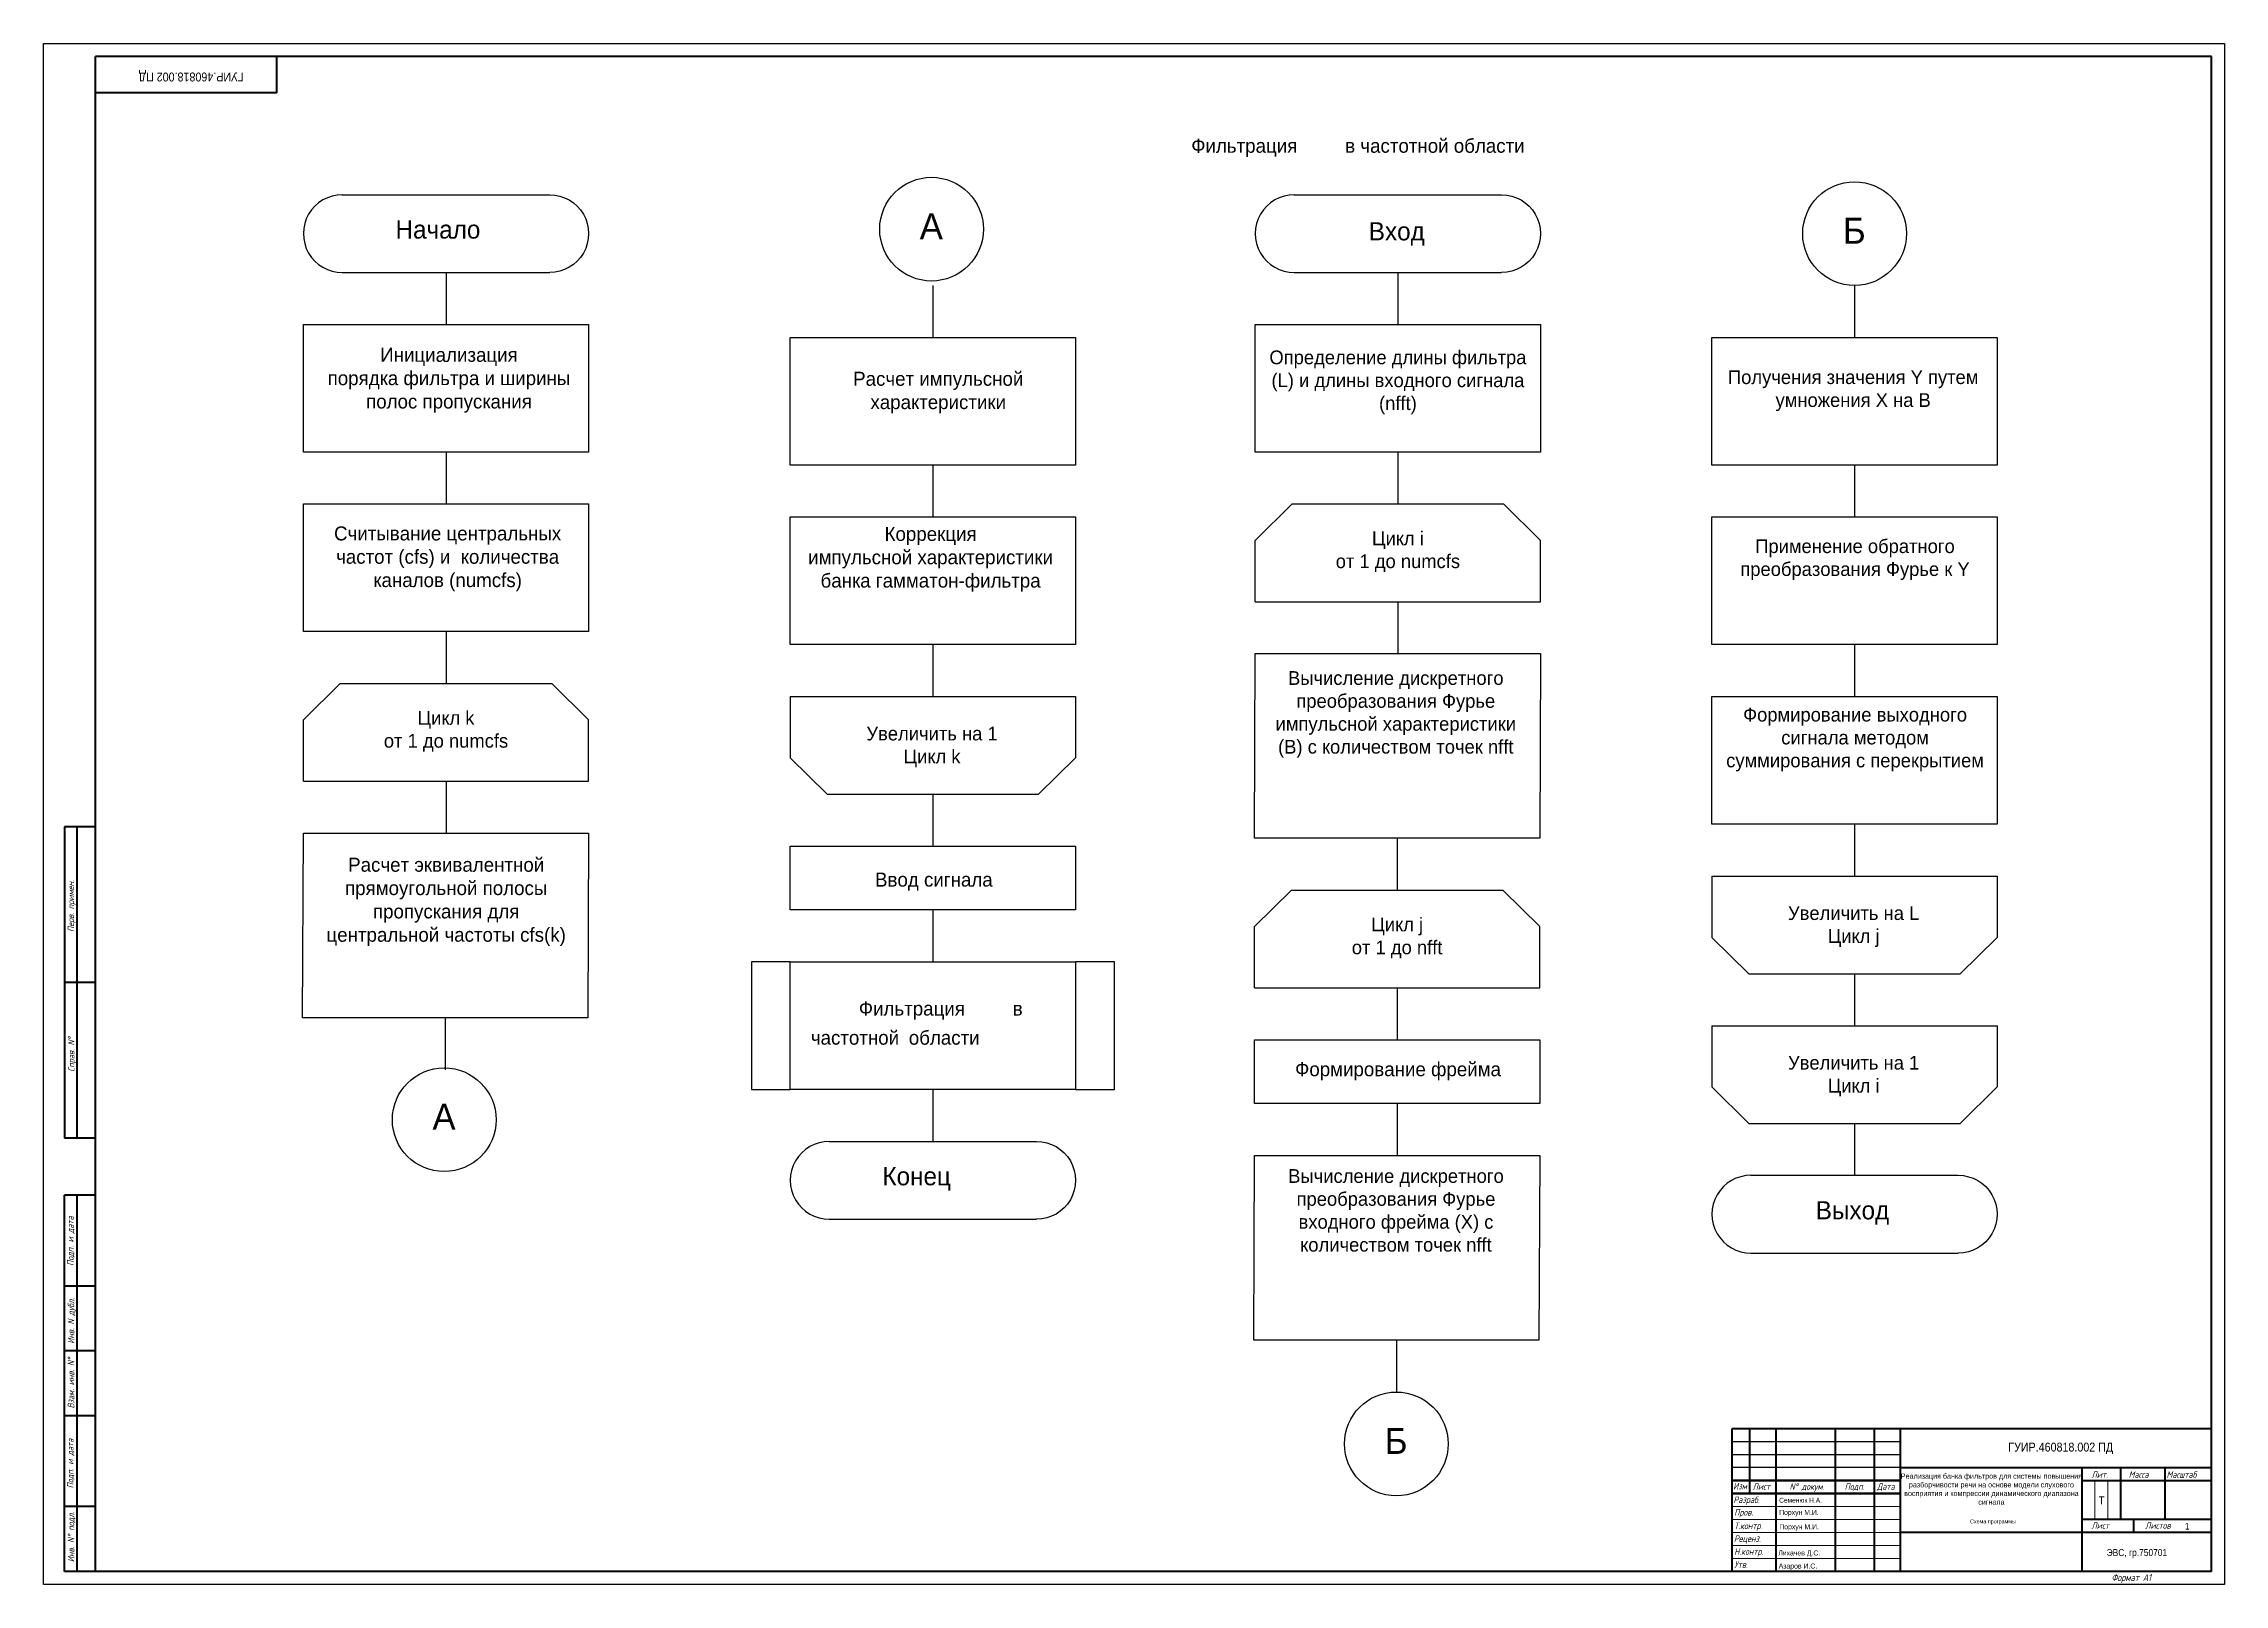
# Model space of a CAD drawing. Extents: x 21 to 3509, y 15 to 1466.
# Drawn here: x 2659 to 3500, y 74 to 668 of the extents above; entities that cross this region are included whole.
import ezdxf

# ---------------------------------------------------------------- set-up
doc = ezdxf.new("R2010")
doc.units = 0
doc.header["$MEASUREMENT"] = 0
doc.linetypes.add('ACAD_ISO02W100', pattern=[15, 12, -3])
doc.layers.get('0').update_dxf_attribs({"linetype": 'CONTINUOUS'})
doc.layers.add('4-текст', color=7, linetype='CONTINUOUS', true_color=0x00ad00)
doc.layers.add('KONTUR', color=7, linetype='CONTINUOUS')
for name, color, linetype, lineweight in [('Основная', 7, 'CONTINUOUS', 40), ('текст', 7, 'CONTINUOUS', 30), ('тонкая', 7, 'CONTINUOUS', 20)]:
    doc.layers.add(name, color=color, linetype=linetype, lineweight=lineweight)
doc.styles.add('стиль1', font='romans.shx', dxfattribs={"width": 0.75, "oblique": 15, "height": 3.5})

msp = doc.modelspace()

# ---------------------------------------------------------------- texts
at = {"linetype": 'ACAD_ISO02W100', "lineweight": 30, "attachment_point": 1}
for s, width, gutter_width, heights, insert, char_height in [('\\pxi-3,l4,t4;{\\Ftxt|c204;Фильтрация^Iв частотной области}', 175.4949, 79.36, [4.48], (3095.97, 630.89), 5.3965), ('{\\Ftxt|c204;Начало }', 14.4599, 20.51, [4.42], (2794.49, 599.41), 7), ('{\\Ftxt|c204;Вход }', 14.4599, 20.51, [4.42], (3169.82, 598.73), 7), ('\\pxi-3.29170E-016,l1,qc;{\\Ftxt|c204;Инициализация}^J{\\Ftxt|c204;порядка} {\\Ftxt|c204;фильтра и ширины полос пропускания }', 107.8135, 30.17, [53.61], (2758.5, 550.3), 5.39647), ('\\pxi-3.29170E-016,l1,qc;{\\Ftxt|c204;Расчет импульсной характеристики \\P\\pi0,l0,q*;\\P\\pi-3,l4,t8; }', 83.5186, 79.36, [42.13], (2959.33, 541.06), 5.3965), ('\\pxqc;{\\Ftxt|c204;Считывание центральных частот (}cfs{\\Ftxt|c204;) и} {\\Ftxt|c204; количества каналов (}numcfs{\\Ftxt|c204;) }', 98.0418, 79.36, [35.32], (2765.56, 481.44), 5.39647), ('\\pxqc;{\\Ftxt|c204;Коррекция ^Jимпульсной характеристики банка гамматон-фильтра}', 102.9195, 79.36, [45.55], (2949.38, 481.25), 5.3965), ('\\pxi-3,l4,t8;{\\Ftxt|c204;^I }', 123.078, 79.36, [4.42], (2842.62, 445.28), 5.3965), ('\\pxqc;{\\Ftxt|c204;Расчет эквивалентной прямоугольной полосы пропускания для центральной частоты} cfs(k)', 101.4849, 30.17, [61.63], (2763.29, 353.71), 5.39647), ('\\pxqc;{\\Ftxt|c204;Ввод сигнала}', 95.5188, 79.36, [20.81], (2954.34, 347.97), 5.3965), ('\\pxi-3,l4,t4;{\\Ftxt|c204;Фильтрация^Iв}', 104.4184, 79.36, [0], (2967.77, 298.25), 5.3965), ('\\pxi-3,l4,t4;{\\Ftxt|c204;частотной^Iобласти}', 104.4184, 79.36, [0], (2949.26, 287.03), 5.3965), ('\\pxqc;{\\Ftxt|c204;Формирование фрейма}', 101.3103, 79.36, [19.92], (3130.45, 274.88), 5.3965), ('{\\Ftxt|c204;Конец }', 14.4599, 20.51, [4.42], (2982.27, 234.43), 7), ('{\\Ftxt|c204;Выход }', 14.4599, 20.51, [4.42], (3342.2, 221.3), 7)]:
    msp.add_mtext_dynamic_manual_height_columns(s, width=width, gutter_width=gutter_width, heights=heights, dxfattribs=dict(at, insert=insert, char_height=char_height))
at = {"linetype": 'ByBlock', "lineweight": 30, "attachment_point": 1}
for s, insert, char_height, width in [('\\pxqc;{\\Ftxt|c204;А}', (2950.32, 602.18), 10, 101.5774), ('\\pxqc;{\\Ftxt|c204;Б}', (3306.28, 600.46), 10, 101.5774), ('\\pxqc;{\\Ftxt|c204;Определение длины фильтра (}L{\\Ftxt|c204;)} {\\Ftxt|c204;и} {\\Ftxt|c204;длины входного сигнала (}nfft{\\Ftxt|c204;)}', (3130.27, 549.27), 5.3, 101.5774), ('\\pxqc;{\\Ftxt|c204;Получения значения }Y {\\Ftxt|c204;путем умножения }X {\\Ftxt|c204;на }B', (3307.4, 541.63), 5.3, 98.4521), ('\\pxqc;{\\Ftxt|c204;Цикл }i{\\Ftxt|c204;^Jот 1 до }numcfs', (3130.26, 479.51), 5.3, 101.5774), ('\\pxqc;{\\Ftxt|c204;Применение обратного преобразования Фурье к }Y', (3306.54, 476.47), 5.3, 101.5774), ('\\pxqc;{\\Ftxt|c204;Вычисление дискретного преобразования Фурье} {\\Ftxt|c204;импульсной характеристики (}B{\\Ftxt|c204;)} {\\Ftxt|c204;с количеством точек }nfft', (3129.25, 425.65), 5.3, 101.9673), ('\\pxqc;{\\Ftxt|c204;Цикл }k{\\Ftxt|c204;^Jот 1 до }numcfs', (2763.17, 410.28), 5.3, 101.5774), ('\\pxqc;{\\Ftxt|c204;Увеличить на }1{\\Ftxt|c204; ^JЦикл }k', (2950.6, 404.24), 5.3, 101.5774), ('\\pxqc;{\\Ftxt|c204;Формирование выходного сигнала} {\\Ftxt|c204;методом суммирования с перекрытием}', (3306.57, 411.53), 5.3, 101.5774), ('\\pxqc;{\\Ftxt|c204;Цикл }j{\\Ftxt|c204;^Jот 1 до }nfft', (3129.96, 330.63), 5.3, 101.5774), ('\\pxqc;{\\Ftxt|c204;Увеличить на }L{\\Ftxt|c204; ^JЦикл }j', (3306.01, 335.01), 5.3, 101.5774), ('\\pxqc;{\\Ftxt|c204;Увеличить на }1{\\Ftxt|c204; ^JЦикл} i', (3306.01, 277.33), 5.3, 101.5774), ('\\pxqc;{\\Ftxt|c204;А}', (2762.4, 258.85), 10, 101.5774), ('\\pxqc;{\\Ftxt|c204;Вычисление дискретного преобразования Фурье входного фрейма (}X{\\Ftxt|c204;) с количеством точек }nfft', (3128.71, 233.66), 5.3, 103.2184), ('\\pxqc;{\\Ftxt|c204;Б}', (3129.58, 133.87), 10, 101.5774)]:
    msp.add_mtext(s, dxfattribs=dict(at, insert=insert, char_height=char_height, width=width))
at = {"layer": '4-текст', "lineweight": -3, "width": 0.9}
msp.add_text('ГУИР.460818.002 ПД', height=3.43, rotation=180, dxfattribs=at).set_placement((2735.93, 656.42))
for s, height, p in [('ГУИР.460818.002 ПД', 3.43, (3416.44, 124.78)), ('Семенюк Н.А.', 1.8564, (3328.07, 105.09)), ('Порхун М.И.', 1.9291, (3328.07, 100.35)), ('Т', 3.09, (3451.28, 104.4)), ('Порхун М.И.', 1.9291, (3328.13, 94.82)), ('1', 2.5, (3484.56, 94.72)), ('Лихачев Д.С.', 1.9291, (3327.74, 84.71)), ('ЭВС, гр.750701', 2.695, (3454.36, 84.48)), ('Азаров И.С.', 1.9291, (3327.91, 79.68))]:
    msp.add_text(s, height=height, dxfattribs=at).set_placement(p)
at = {"layer": '4-текст', "attachment_point": 1}
for s, width, heights, insert, char_height in [('\\pxqc;{\\Ftxt|c204;Реализация банка фильтров для системы повышения разборчивости речи на основе модели слухового восприятия и компрессии динамического диапазона сигнала    }', 70.3048, [16.91], (3374.78, 116.3), 2), ('\\pxi-3,l4,qc,t4;{\\Ftxt|c204;Схема^Iпрограммы}', 70, [5.73], (3374.78, 98.57), 1.5)]:
    msp.add_mtext_dynamic_manual_height_columns(s, width=width, gutter_width=35, heights=heights, dxfattribs=dict(at, insert=insert, char_height=char_height))
at = {"layer": 'текст', "style": 'стиль1', "oblique": 15, "width": 0.75}
for s, p in [('Перв. примен.', (2670.53, 325.08)), ('Справ. N%%d', (2670.69, 271.2)), ('Подп. и дата', (2670.35, 196.34)), ('Инв. N дубл.', (2670.6, 166.32)), ('Взам. инв. N%%d', (2670.6, 141.39)), ('Подп. и дата', (2670.3, 110.6)), ('Инв. N%%d подл.', (2670.6, 82.14))]:
    msp.add_text(s, height=2.5, rotation=90, dxfattribs=at).set_placement(p)
for s, height, p in [('Изм', 2.5, (3310.33, 110.18)), ('Лист', 2.5, (3317.8, 110.03)), ('N%%d докум. ', 2.5, (3332.08, 110.03)), ('Подп.', 2.5, (3353.34, 110.03)), ('Дата', 2.5, (3365.79, 110.03)), ('Лит.', 2.5, (3448.5, 114.64)), ('Масса', 2.5, (3462.87, 114.64)), ('Масштаб', 2.5, (3477.47, 114.64)), ('Разраб.', 2.5, (3310.44, 104.93)), ('Пров.', 2.5, (3310.74, 100.1)), ('Т.контр.', 2.5, (3310.74, 94.9)), ('Лист', 2.5, (3448.5, 95.02)), ('Листов', 2.5, (3469.22, 95.02)), ('Реценз.', 2.5, (3310.64, 89.93)), ('Н.контр.', 2.5, (3310.74, 84.98)), ('Утв.', 2.5, (3310.74, 79.96)), ('Формат А1', 2.75, (3456.24, 74.82))]:
    msp.add_text(s, height=height, dxfattribs=at).set_placement(p)

# ---------------------------------------------------------------- linework, layer by layer
at = {"linetype": 'ByBlock', "lineweight": 30}
for p, q in [((2773.96, 609.32), (2853.96, 609.32)), ((3141.05, 609.32), (3221.05, 609.32)), ((2773.96, 579.32), (2853.96, 579.32)), ((2813.96, 579.32), (2813.96, 559.32)), ((3001.74, 574.32), (3001.74, 554.32)), ((3141.05, 579.32), (3221.05, 579.32)), ((3181.05, 579.32), (3181.05, 559.32)), ((3357.16, 574.32), (3357.16, 554.32)), ((2813.96, 510.09), (2813.96, 490.09)), ((3001.74, 505.09), (3001.74, 485.09)), ((3181.05, 510.09), (3181.05, 490.09)), ((3357.16, 505.09), (3357.16, 485.09)), ((3126.05, 476.04), (3140.28, 490.09)), ((3140.28, 490.09), (3221.82, 490.09)), ((3236.05, 476.04), (3221.82, 490.09)), ((3126.05, 452.41), (3126.05, 476.04)), ((3236.05, 452.41), (3236.05, 476.04)), ((3126.05, 452.41), (3236.05, 452.41)), ((3181.05, 452.41), (3181.05, 432.41)), ((2813.96, 440.87), (2813.96, 420.87)), ((3001.74, 435.87), (3001.74, 415.87)), ((3357.16, 435.87), (3357.16, 415.87)), ((2758.96, 406.81), (2773.19, 420.87)), ((2773.19, 420.87), (2854.73, 420.87)), ((2868.96, 406.81), (2854.73, 420.87)), ((2946.74, 415.87), (3056.74, 415.87)), ((2946.74, 415.87), (2946.74, 392.24)), ((3056.74, 415.87), (3056.74, 392.24)), ((2758.96, 383.18), (2758.96, 406.81)), ((2868.96, 383.18), (2868.96, 406.81)), ((2946.74, 392.24), (2960.98, 378.18)), ((3056.74, 392.24), (3042.51, 378.18)), ((2758.96, 383.18), (2868.96, 383.18)), ((2813.96, 383.18), (2813.96, 363.18)), ((2960.98, 378.18), (3042.51, 378.18)), ((3001.74, 378.18), (3001.74, 358.18)), ((3357.16, 366.64), (3357.16, 346.64)), ((3180.75, 361.22), (3180.75, 341.22)), ((3302.16, 346.64), (3412.16, 346.64)), ((3302.16, 346.64), (3302.16, 323.01)), ((3412.16, 346.64), (3412.16, 323.01)), ((3125.75, 327.17), (3139.98, 341.22)), ((3139.98, 341.22), (3221.52, 341.22)), ((3235.75, 327.17), (3221.52, 341.22)), ((3001.74, 333.57), (3001.74, 313.57)), ((3125.75, 303.53), (3125.75, 327.17)), ((3235.75, 303.53), (3235.75, 327.17)), ((3302.16, 323.01), (3316.39, 308.96)), ((3412.16, 323.01), (3397.93, 308.96)), ((2946.74, 313.57), (2931.74, 313.57)), ((2931.74, 313.57), (2931.74, 264.34)), ((3071.74, 313.57), (3056.74, 313.57)), ((3071.74, 264.34), (3071.74, 313.57)), ((3125.75, 303.53), (3235.75, 303.53)), ((3180.75, 303.53), (3180.75, 283.53)), ((3316.39, 308.96), (3397.93, 308.96)), ((3357.16, 308.96), (3357.16, 288.96)), ((2813.66, 291.99), (2813.66, 271.99)), ((3302.16, 288.96), (3412.16, 288.96)), ((3302.16, 288.96), (3302.16, 265.33)), ((3412.16, 288.96), (3412.16, 265.33)), ((2931.74, 264.34), (2946.74, 264.34)), ((3001.74, 264.34), (3001.74, 244.34)), ((3056.74, 264.34), (3071.74, 264.34)), ((3302.16, 265.33), (3316.39, 251.27)), ((3412.16, 265.33), (3397.93, 251.27)), ((3180.75, 258.92), (3180.75, 238.92)), ((2961.74, 244.34), (3041.74, 244.34)), ((3316.39, 251.27), (3397.93, 251.27)), ((3357.16, 251.27), (3357.16, 231.27)), ((3317.16, 231.27), (3397.16, 231.27)), ((2961.74, 214.34), (3041.74, 214.34)), ((3317.16, 201.27), (3397.16, 201.27)), ((3180.45, 167.73), (3180.45, 147.73))]:
    msp.add_line(p, q, dxfattribs=at)
for p, q in [((3374.78, 128.57), (3309.78, 128.57)), ((3374.78, 123.57), (3309.78, 123.57)), ((3374.78, 118.57), (3309.78, 118.57)), ((3444.78, 78.57), (3444.78, 78.57))]:
    msp.add_line(p, q)
at = {"lineweight": 50}
for p, q in [((3374.78, 113.57), (3309.78, 113.57)), ((3374.78, 108.57), (3309.78, 108.57))]:
    msp.add_line(p, q, dxfattribs=at)
at = {"linetype": 'ByBlock', "lineweight": 30}
for points in [[(2868.96, 510.09), (2758.96, 510.09), (2758.96, 559.32), (2868.96, 559.32)], [(3236.05, 510.09), (3126.05, 510.09), (3126.05, 559.32), (3236.05, 559.32)], [(3056.74, 505.09), (2946.74, 505.09), (2946.74, 554.32), (3056.74, 554.32)], [(3412.16, 505.09), (3302.16, 505.09), (3302.16, 554.32), (3412.16, 554.32)], [(2868.96, 440.87), (2758.96, 440.87), (2758.96, 490.09), (2868.96, 490.09)], [(3056.74, 435.87), (2946.74, 435.87), (2946.74, 485.09), (3056.74, 485.09)], [(3412.16, 435.87), (3302.16, 435.87), (3302.16, 485.09), (3412.16, 485.09)], [(3235.75, 361.22), (3125.75, 361.22), (3126.05, 432.41), (3236.05, 432.41)], [(3412.16, 366.64), (3302.16, 366.64), (3302.16, 415.87), (3412.16, 415.87)], [(2868.66, 291.99), (2758.66, 291.99), (2758.96, 363.18), (2868.96, 363.18)], [(3056.74, 333.57), (2946.74, 333.57), (2946.74, 358.18), (3056.74, 358.18)], [(3056.74, 264.34), (2946.74, 264.34), (2946.74, 313.57), (3056.74, 313.57)], [(3235.75, 258.92), (3125.75, 258.92), (3125.75, 283.53), (3235.75, 283.53)], [(3235.45, 167.73), (3125.45, 167.73), (3125.75, 238.92), (3235.75, 238.92)]]:
    msp.add_lwpolyline(points, close=True, dxfattribs=at)
for centre in [(3001.2, 596.04), (3357.16, 594.32), (2813.28, 252.71), (3180.45, 127.73)]:
    msp.add_circle(centre, 20, dxfattribs=at)
for centre in [(2773.96, 594.32), (3141.05, 594.32), (2961.74, 229.34), (3317.16, 216.27)]:
    msp.add_ellipse(centre, major_axis=(0, 15), ratio=1, start_param=0, end_param=3.141593, dxfattribs=at)
at = {"linetype": 'ByBlock', "lineweight": 30, "extrusion": (0, 0, -1)}
for centre in [(2853.96, 594.32), (3221.05, 594.32), (3041.74, 229.34), (3397.16, 216.27)]:
    msp.add_ellipse(centre, major_axis=(0, 15), ratio=1, start_param=0, end_param=3.141593, dxfattribs=at)
at = {"layer": 'KONTUR'}
for p, q in [((2658.78, 73.57), (2658.78, 667.57)), ((2658.78, 667.57), (3499.78, 667.57)), ((3499.78, 667.57), (3499.78, 73.57)), ((3499.78, 73.57), (2658.78, 73.57))]:
    msp.add_line(p, q, dxfattribs=at)
at = {"layer": 'Основная'}
for p, q in [((2678.78, 118.57), (2678.78, 662.57)), ((3494.78, 662.57), (2678.78, 662.57)), ((2748.78, 648.57), (2748.78, 662.57)), ((3494.78, 78.57), (3494.78, 662.57)), ((2748.78, 648.57), (2678.78, 648.57)), ((2666.78, 365.57), (2666.78, 245.57)), ((2678.78, 365.57), (2666.78, 365.57)), ((2671.78, 245.57), (2671.78, 365.57)), ((2678.78, 305.57), (2666.78, 305.57)), ((2678.78, 245.57), (2666.78, 245.57)), ((2666.78, 78.57), (2666.78, 223.57)), ((2678.78, 223.57), (2666.78, 223.57)), ((2671.78, 78.57), (2671.78, 223.57)), ((2678.78, 188.57), (2666.78, 188.57)), ((2678.78, 163.57), (2666.78, 163.57)), ((2678.78, 138.57), (2666.78, 138.57)), ((3309.78, 133.57), (3309.78, 78.57)), ((3494.78, 133.57), (3309.78, 133.57)), ((3316.78, 108.57), (3316.78, 133.57)), ((3326.78, 133.57), (3326.78, 78.57)), ((3349.78, 78.57), (3349.78, 133.57)), ((3364.78, 133.57), (3364.78, 78.57)), ((3374.78, 133.57), (3374.78, 78.57)), ((2678.78, 78.57), (2678.78, 118.57)), ((3374.78, 118.57), (3494.78, 118.57)), ((3444.78, 118.57), (3444.78, 78.57)), ((3459.78, 118.57), (3459.78, 98.57)), ((3476.78, 118.57), (3476.78, 98.57)), ((3444.78, 113.57), (3494.78, 113.57)), ((2678.78, 103.57), (2666.78, 103.57)), ((3494.78, 93.57), (3374.78, 93.57)), ((3494.78, 98.57), (3444.78, 98.57)), ((3464.78, 98.57), (3464.78, 93.57)), ((3494.78, 78.57), (2666.78, 78.57))]:
    msp.add_line(p, q, dxfattribs=at)
at = {"layer": 'тонкая'}
for p, q in [((3449.77, 113.36), (3449.77, 98.57)), ((3454.85, 113.36), (3454.85, 98.57)), ((3309.78, 103.57), (3374.78, 103.57)), ((3374.78, 98.57), (3309.78, 98.57)), ((3374.78, 93.57), (3309.78, 93.57))]:
    msp.add_line(p, q, dxfattribs=at)
for points in [[(3309.78, 88.57), (3374.78, 88.57)], [(3309.78, 83.57), (3374.78, 83.57)]]:
    msp.add_lwpolyline(points, dxfattribs=at)

msp.set_redraw_order([(e.dxf.handle, doc.entitydb.next_handle()) for e in msp.query("TEXT MTEXT ATTDEF DIMENSION ARC_DIMENSION")])  # texts and dimensions are drawn at this point

doc.saveas('drawing.dxf')
